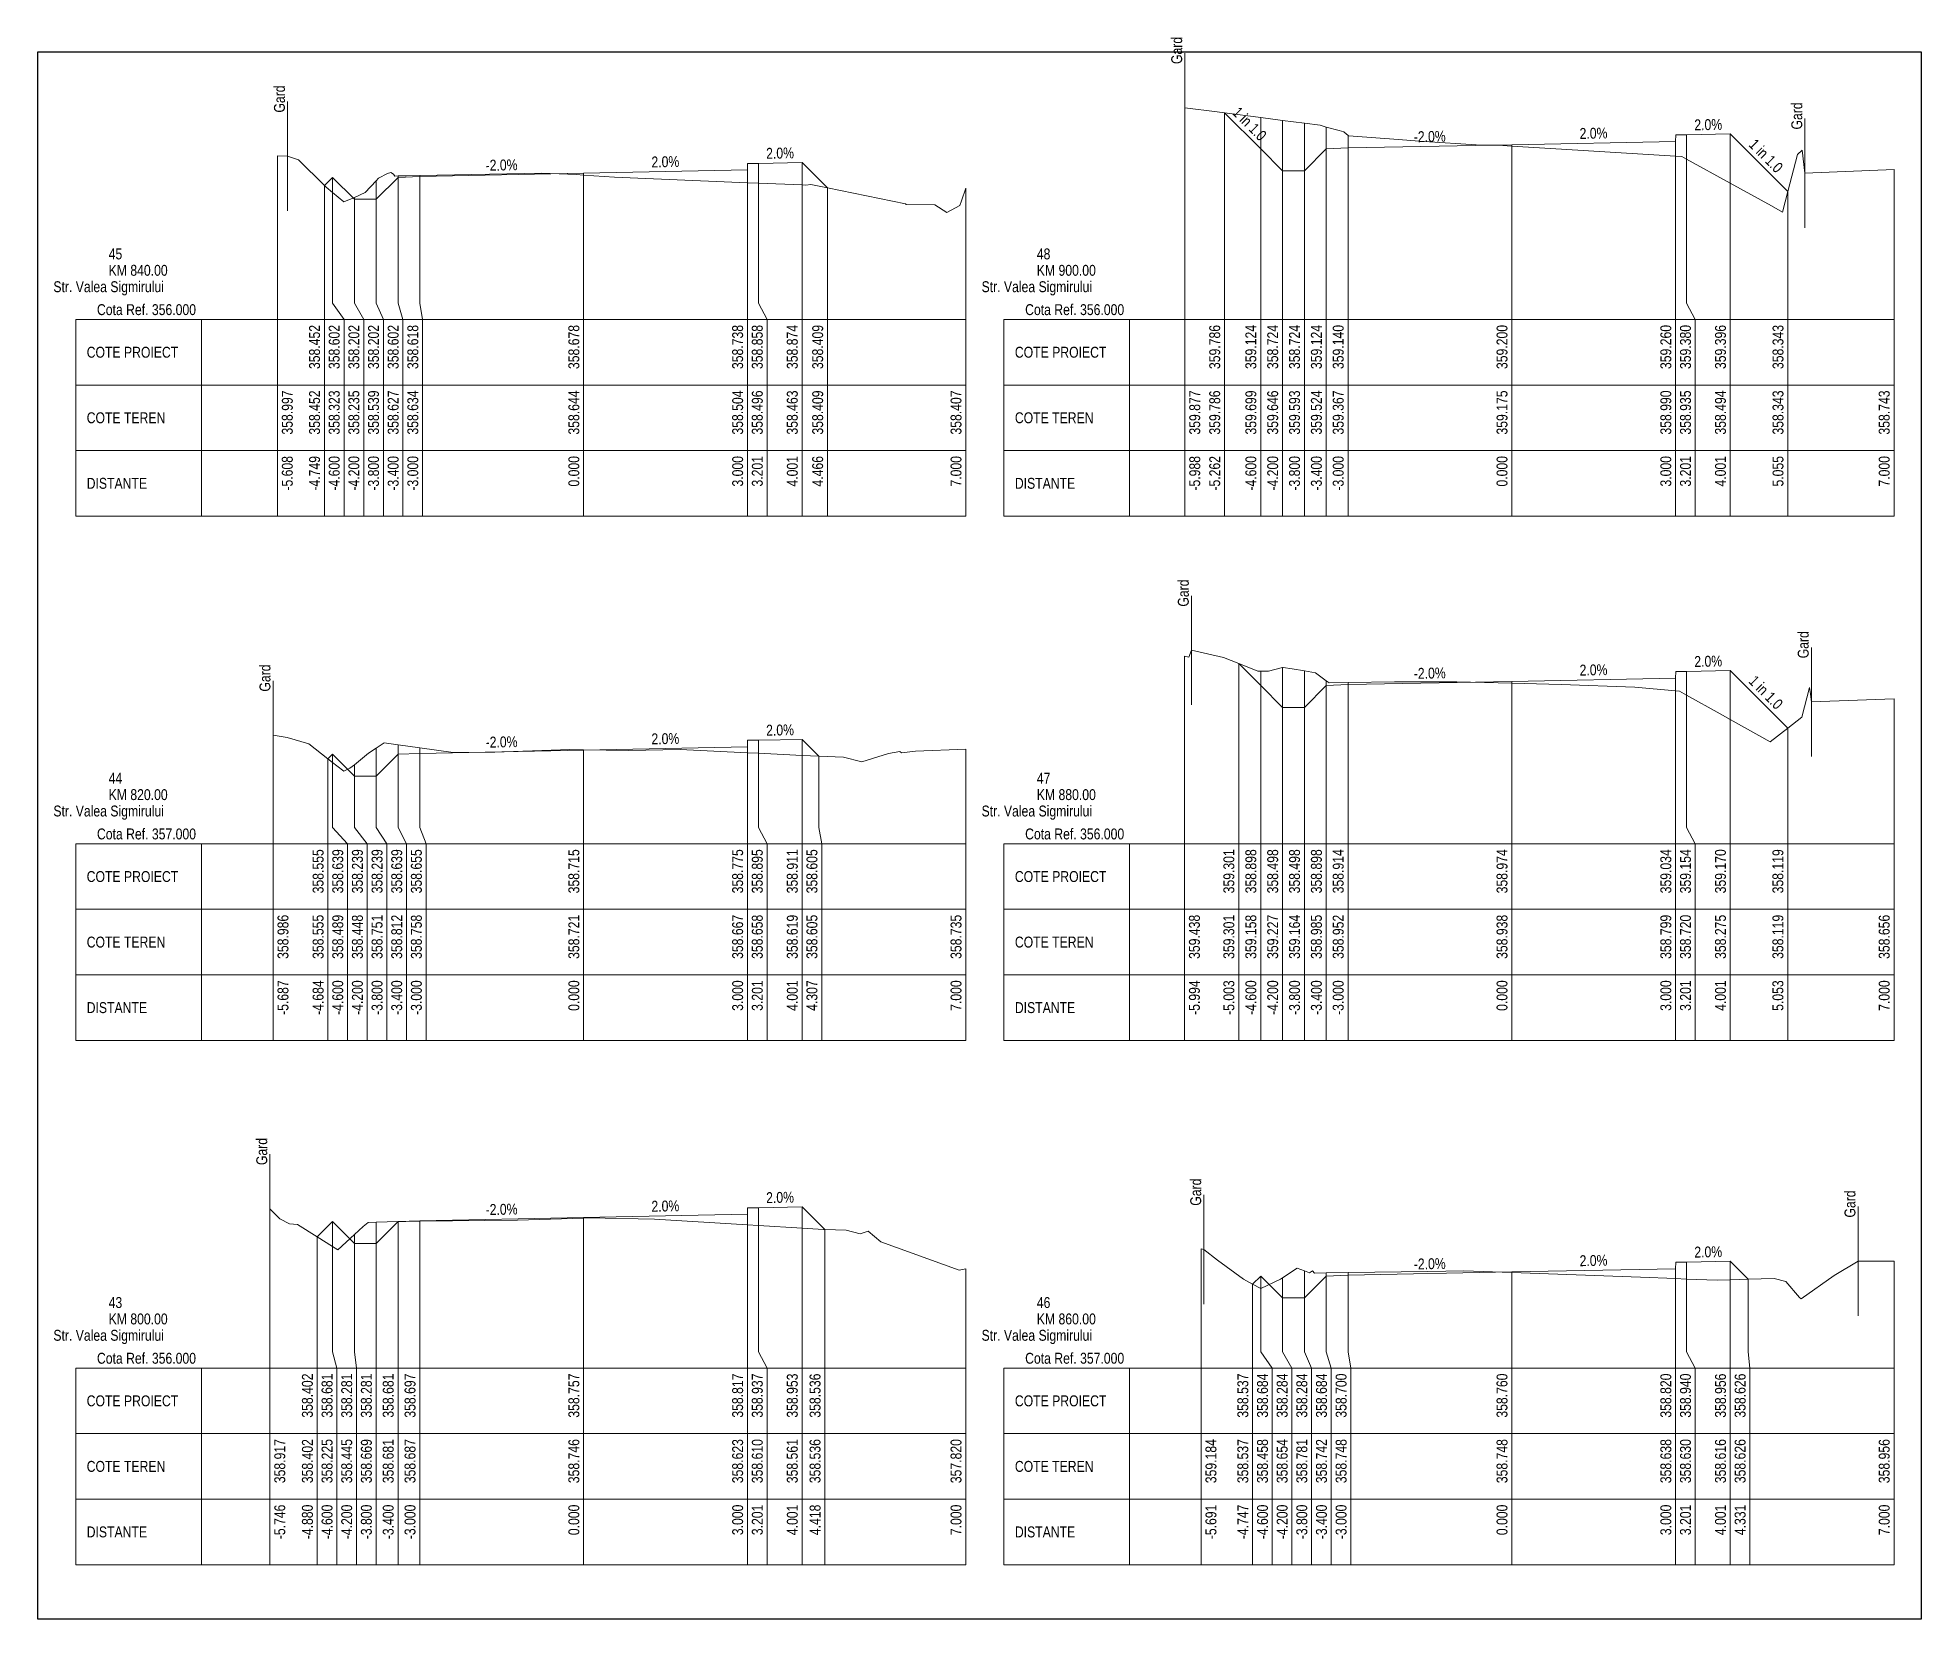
# Model space of a CAD drawing. Extents: x 1 to 634, y 0 to 594.
# Drawn here: x 400 to 434.5, y 0 to 28.96 of the extents above; entities that cross this region are included whole.
import ezdxf
from ezdxf.enums import TextEntityAlignment as Align

# ---------------------------------------------------------------- set-up
doc = ezdxf.new("R2010")
doc.units = 0
doc.header["$MEASUREMENT"] = 0
doc.layers.add('ARD-No Plot', color=1, linetype='Continuous', lineweight=0, plot=False)
for name, color, linetype, lineweight in [('Cartus', 7, 'Continuous', 0), ('DESIGN-TEXT', 7, 'Continuous', 0), ('EXISTING-TEXT', 7, 'Continuous', 0), ('LINES', 7, 'Continuous', 0), ('Text', 7, 'Continuous', 0), ('X-RL', 7, 'Continuous', 0), ('XPLOT-DESIGN', 5, 'Continuous', 0), ('XPLOT-EXISTING', 3, 'Continuous', 0), ('XPLOT-GRADE', 7, 'Continuous', 0), ('XPLOT-KM', 7, 'Continuous', 0), ('XPLOT-TITLE', 7, 'Continuous', 0)]:
    doc.layers.add(name, color=color, linetype=linetype, lineweight=lineweight)
doc.styles.add('$8$$0$Arial', font='arial.ttf', dxfattribs={"width": 0.8})

msp = doc.modelspace()

# ---------------------------------------------------------------- texts
at = {"layer": 'ARD-No Plot', "style": '$8$$0$Arial', "width": 0.8}
for p in [(401.3, 24.3), (418.3, 24.3), (401.3, 14.7), (418.3, 14.7), (401.3, 5.1), (418.3, 5.1)]:
    msp.add_text('Str. Valea Sigmirului', height=0.2, dxfattribs=at).set_placement(p, align=Align.CENTER)
at = {"layer": 'DESIGN-TEXT', "style": '$8$$0$Arial', "width": 0.8}
for s, p in [('358.452', (405.171, 23.7)), ('358.602', (405.531, 23.7)), ('358.202', (405.891, 23.7)), ('358.202', (406.251, 23.7)), ('358.602', (406.611, 23.7)), ('358.618', (406.971, 23.7)), ('358.678', (409.92, 23.7)), ('358.738', (412.92, 23.7)), ('358.858', (413.28, 23.7)), ('358.874', (413.921, 23.7)), ('358.409', (414.386, 23.7)), ('359.786', (421.658, 23.7)), ('359.124', (422.32, 23.7)), ('358.724', (422.72, 23.7)), ('358.724', (423.12, 23.7)), ('359.124', (423.52, 23.7)), ('359.140', (423.92, 23.7)), ('359.200', (426.92, 23.7)), ('359.260', (429.92, 23.7)), ('359.380', (430.28, 23.7)), ('359.396', (430.921, 23.7)), ('358.343', (431.975, 23.7)), ('358.555', (405.236, 14.1)), ('358.639', (405.596, 14.1)), ('358.239', (405.956, 14.1)), ('358.239', (406.316, 14.1)), ('358.639', (406.676, 14.1)), ('358.655', (407.036, 14.1)), ('358.715', (409.92, 14.1)), ('358.775', (412.92, 14.1)), ('358.895', (413.28, 14.1)), ('358.911', (413.921, 14.1)), ('358.605', (414.281, 14.1)), ('359.301', (421.917, 14.1)), ('358.898', (422.32, 14.1)), ('358.498', (422.72, 14.1)), ('358.498', (423.12, 14.1)), ('358.898', (423.52, 14.1)), ('358.914', (423.92, 14.1)), ('358.974', (426.92, 14.1)), ('359.034', (429.92, 14.1)), ('359.154', (430.28, 14.1)), ('359.170', (430.921, 14.1)), ('358.119', (431.973, 14.1)), ('358.402', (405.04, 4.5)), ('358.681', (405.4, 4.5)), ('358.281', (405.76, 4.5)), ('358.281', (406.12, 4.5)), ('358.681', (406.52, 4.5)), ('358.697', (406.92, 4.5)), ('358.757', (409.92, 4.5)), ('358.817', (412.92, 4.5)), ('358.937', (413.28, 4.5)), ('358.953', (413.921, 4.5)), ('358.536', (414.338, 4.5)), ('358.537', (422.173, 4.5)), ('358.684', (422.533, 4.5)), ('358.284', (422.893, 4.5)), ('358.284', (423.253, 4.5)), ('358.684', (423.613, 4.5)), ('358.700', (423.973, 4.5)), ('358.760', (426.92, 4.5)), ('358.820', (429.92, 4.5)), ('358.940', (430.28, 4.5)), ('358.956', (430.921, 4.5)), ('358.626', (431.281, 4.5))]:
    msp.add_text(s, height=0.2, rotation=90, dxfattribs=at).set_placement(p, align=Align.RIGHT)
at = {"layer": 'EXISTING-TEXT', "style": '$8$$0$Arial', "width": 0.8}
for s, p in [('358.997', (404.672, 22.5)), ('358.452', (405.171, 22.5)), ('358.323', (405.531, 22.5)), ('358.235', (405.891, 22.5)), ('358.539', (406.251, 22.5)), ('358.627', (406.611, 22.5)), ('358.634', (406.971, 22.5)), ('358.644', (409.92, 22.5)), ('358.644', (409.92, 22.5)), ('358.504', (412.92, 22.5)), ('358.496', (413.28, 22.5)), ('358.463', (413.921, 22.5)), ('358.409', (414.386, 22.5)), ('358.407', (416.92, 22.5)), ('358.407', (416.92, 22.5)), ('359.877', (421.292, 22.5)), ('359.786', (421.658, 22.5)), ('359.699', (422.32, 22.5)), ('359.646', (422.72, 22.5)), ('359.593', (423.12, 22.5)), ('359.524', (423.52, 22.5)), ('359.367', (423.92, 22.5)), ('359.175', (426.92, 22.5)), ('359.175', (426.92, 22.5)), ('358.990', (429.92, 22.5)), ('358.935', (430.28, 22.5)), ('358.494', (430.921, 22.5)), ('358.343', (431.975, 22.5)), ('358.743', (433.92, 22.5)), ('358.743', (433.92, 22.5)), ('358.986', (404.593, 12.9)), ('358.555', (405.236, 12.9)), ('358.489', (405.596, 12.9)), ('358.448', (405.956, 12.9)), ('358.751', (406.316, 12.9)), ('358.812', (406.676, 12.9)), ('358.758', (407.036, 12.9)), ('358.721', (409.92, 12.9)), ('358.721', (409.92, 12.9)), ('358.667', (412.92, 12.9)), ('358.658', (413.28, 12.9)), ('358.619', (413.921, 12.9)), ('358.605', (414.281, 12.9)), ('358.735', (416.92, 12.9)), ('358.735', (416.92, 12.9)), ('359.438', (421.286, 12.9)), ('359.301', (421.917, 12.9)), ('359.158', (422.32, 12.9)), ('359.227', (422.72, 12.9)), ('359.164', (423.12, 12.9)), ('358.985', (423.52, 12.9)), ('358.952', (423.92, 12.9)), ('358.938', (426.92, 12.9)), ('358.938', (426.92, 12.9)), ('358.799', (429.92, 12.9)), ('358.720', (430.28, 12.9)), ('358.275', (430.921, 12.9)), ('358.119', (431.973, 12.9)), ('358.656', (433.92, 12.9)), ('358.656', (433.92, 12.9)), ('358.917', (404.534, 3.3)), ('358.402', (405.04, 3.3)), ('358.225', (405.4, 3.3)), ('358.445', (405.76, 3.3)), ('358.669', (406.12, 3.3)), ('358.681', (406.52, 3.3)), ('358.687', (406.92, 3.3)), ('358.746', (409.92, 3.3)), ('358.746', (409.92, 3.3)), ('358.623', (412.92, 3.3)), ('358.610', (413.28, 3.3)), ('358.561', (413.921, 3.3)), ('358.536', (414.338, 3.3)), ('357.820', (416.92, 3.3)), ('357.820', (416.92, 3.3)), ('359.184', (421.589, 3.3)), ('358.537', (422.173, 3.3)), ('358.458', (422.533, 3.3)), ('358.654', (422.893, 3.3)), ('358.781', (423.253, 3.3)), ('358.742', (423.613, 3.3)), ('358.748', (423.973, 3.3)), ('358.748', (426.92, 3.3)), ('358.748', (426.92, 3.3)), ('358.638', (429.92, 3.3)), ('358.630', (430.28, 3.3)), ('358.616', (430.921, 3.3)), ('358.626', (431.281, 3.3)), ('358.956', (433.92, 3.3)), ('358.956', (433.92, 3.3))]:
    msp.add_text(s, height=0.2, rotation=90, dxfattribs=at).set_placement(p, align=Align.RIGHT)
at = {"layer": 'Text', "style": '$8$$0$Arial', "width": 0.8}
for p in [(420.962, 28.477), (404.528, 27.588), (432.319, 27.278), (421.083, 18.542), (432.437, 17.596), (404.263, 16.986), (404.204, 8.317), (421.31, 7.573), (433.293, 7.356)]:
    msp.add_text('Gard', height=0.2, rotation=90, dxfattribs=at).set_placement(p)
for s, p in [('-5.608', (404.672, 21.3)), ('-5.608', (404.672, 21.3)), ('-4.749', (405.171, 21.3)), ('-4.749', (405.171, 21.3)), ('-4.749', (405.171, 21.3)), ('-4.600', (405.531, 21.3)), ('-4.600', (405.531, 21.3)), ('-4.600', (405.531, 21.3)), ('-4.200', (405.891, 21.3)), ('-4.200', (405.891, 21.3)), ('-4.200', (405.891, 21.3)), ('-3.800', (406.251, 21.3)), ('-3.800', (406.251, 21.3)), ('-3.800', (406.251, 21.3)), ('-3.400', (406.611, 21.3)), ('-3.400', (406.611, 21.3)), ('-3.400', (406.611, 21.3)), ('-3.000', (406.971, 21.3)), ('-3.000', (406.971, 21.3)), ('-3.000', (406.971, 21.3)), ('0.000', (409.92, 21.3)), ('0.000', (409.92, 21.3)), ('0.000', (409.92, 21.3)), ('3.000', (412.92, 21.3)), ('3.000', (412.92, 21.3)), ('3.000', (412.92, 21.3)), ('3.201', (413.28, 21.3)), ('3.201', (413.28, 21.3)), ('3.201', (413.28, 21.3)), ('4.001', (413.921, 21.3)), ('4.001', (413.921, 21.3)), ('4.001', (413.921, 21.3)), ('4.466', (414.386, 21.3)), ('4.466', (414.386, 21.3)), ('4.466', (414.386, 21.3)), ('7.000', (416.92, 21.3)), ('7.000', (416.92, 21.3)), ('-5.988', (421.292, 21.3)), ('-5.988', (421.292, 21.3)), ('-5.262', (421.658, 21.3)), ('-5.262', (421.658, 21.3)), ('-5.262', (421.658, 21.3)), ('-4.600', (422.32, 21.3)), ('-4.600', (422.32, 21.3)), ('-4.600', (422.32, 21.3)), ('-4.200', (422.72, 21.3)), ('-4.200', (422.72, 21.3)), ('-4.200', (422.72, 21.3)), ('-3.800', (423.12, 21.3)), ('-3.800', (423.12, 21.3)), ('-3.800', (423.12, 21.3)), ('-3.400', (423.52, 21.3)), ('-3.400', (423.52, 21.3)), ('-3.400', (423.52, 21.3)), ('-3.000', (423.92, 21.3)), ('-3.000', (423.92, 21.3)), ('-3.000', (423.92, 21.3)), ('0.000', (426.92, 21.3)), ('0.000', (426.92, 21.3)), ('0.000', (426.92, 21.3)), ('3.000', (429.92, 21.3)), ('3.000', (429.92, 21.3)), ('3.000', (429.92, 21.3)), ('3.201', (430.28, 21.3)), ('3.201', (430.28, 21.3)), ('3.201', (430.28, 21.3)), ('4.001', (430.921, 21.3)), ('4.001', (430.921, 21.3)), ('4.001', (430.921, 21.3)), ('5.055', (431.975, 21.3)), ('5.055', (431.975, 21.3)), ('5.055', (431.975, 21.3)), ('7.000', (433.92, 21.3)), ('7.000', (433.92, 21.3)), ('-5.687', (404.593, 11.7)), ('-5.687', (404.593, 11.7)), ('-4.684', (405.236, 11.7)), ('-4.684', (405.236, 11.7)), ('-4.684', (405.236, 11.7)), ('-4.600', (405.596, 11.7)), ('-4.600', (405.596, 11.7)), ('-4.600', (405.596, 11.7)), ('-4.200', (405.956, 11.7)), ('-4.200', (405.956, 11.7)), ('-4.200', (405.956, 11.7)), ('-3.800', (406.316, 11.7)), ('-3.800', (406.316, 11.7)), ('-3.800', (406.316, 11.7)), ('-3.400', (406.676, 11.7)), ('-3.400', (406.676, 11.7)), ('-3.400', (406.676, 11.7)), ('-3.000', (407.036, 11.7)), ('-3.000', (407.036, 11.7)), ('-3.000', (407.036, 11.7)), ('0.000', (409.92, 11.7)), ('0.000', (409.92, 11.7)), ('0.000', (409.92, 11.7)), ('3.000', (412.92, 11.7)), ('3.000', (412.92, 11.7)), ('3.000', (412.92, 11.7)), ('3.201', (413.28, 11.7)), ('3.201', (413.28, 11.7)), ('3.201', (413.28, 11.7)), ('4.001', (413.921, 11.7)), ('4.001', (413.921, 11.7)), ('4.001', (413.921, 11.7)), ('4.307', (414.281, 11.7)), ('4.307', (414.281, 11.7)), ('4.307', (414.281, 11.7)), ('7.000', (416.92, 11.7)), ('7.000', (416.92, 11.7)), ('-5.994', (421.286, 11.7)), ('-5.994', (421.286, 11.7)), ('-5.003', (421.917, 11.7)), ('-5.003', (421.917, 11.7)), ('-5.003', (421.917, 11.7)), ('-4.600', (422.32, 11.7)), ('-4.600', (422.32, 11.7)), ('-4.600', (422.32, 11.7)), ('-4.200', (422.72, 11.7)), ('-4.200', (422.72, 11.7)), ('-4.200', (422.72, 11.7)), ('-3.800', (423.12, 11.7)), ('-3.800', (423.12, 11.7)), ('-3.800', (423.12, 11.7)), ('-3.400', (423.52, 11.7)), ('-3.400', (423.52, 11.7)), ('-3.400', (423.52, 11.7)), ('-3.000', (423.92, 11.7)), ('-3.000', (423.92, 11.7)), ('-3.000', (423.92, 11.7)), ('0.000', (426.92, 11.7)), ('0.000', (426.92, 11.7)), ('0.000', (426.92, 11.7)), ('3.000', (429.92, 11.7)), ('3.000', (429.92, 11.7)), ('3.000', (429.92, 11.7)), ('3.201', (430.28, 11.7)), ('3.201', (430.28, 11.7)), ('3.201', (430.28, 11.7)), ('4.001', (430.921, 11.7)), ('4.001', (430.921, 11.7)), ('4.001', (430.921, 11.7)), ('5.053', (431.973, 11.7)), ('5.053', (431.973, 11.7)), ('5.053', (431.973, 11.7)), ('7.000', (433.92, 11.7)), ('7.000', (433.92, 11.7)), ('-5.746', (404.534, 2.1)), ('-5.746', (404.534, 2.1)), ('-4.880', (405.04, 2.1)), ('-4.880', (405.04, 2.1)), ('-4.880', (405.04, 2.1)), ('-4.600', (405.4, 2.1)), ('-4.600', (405.4, 2.1)), ('-4.600', (405.4, 2.1)), ('-4.200', (405.76, 2.1)), ('-4.200', (405.76, 2.1)), ('-4.200', (405.76, 2.1)), ('-3.800', (406.12, 2.1)), ('-3.800', (406.12, 2.1)), ('-3.800', (406.12, 2.1)), ('-3.400', (406.52, 2.1)), ('-3.400', (406.52, 2.1)), ('-3.400', (406.52, 2.1)), ('-3.000', (406.92, 2.1)), ('-3.000', (406.92, 2.1)), ('-3.000', (406.92, 2.1)), ('0.000', (409.92, 2.1)), ('0.000', (409.92, 2.1)), ('0.000', (409.92, 2.1)), ('3.000', (412.92, 2.1)), ('3.000', (412.92, 2.1)), ('3.000', (412.92, 2.1)), ('3.201', (413.28, 2.1)), ('3.201', (413.28, 2.1)), ('3.201', (413.28, 2.1)), ('4.001', (413.921, 2.1)), ('4.001', (413.921, 2.1)), ('4.001', (413.921, 2.1)), ('4.418', (414.338, 2.1)), ('4.418', (414.338, 2.1)), ('4.418', (414.338, 2.1)), ('7.000', (416.92, 2.1)), ('7.000', (416.92, 2.1)), ('-5.691', (421.589, 2.1)), ('-5.691', (421.589, 2.1)), ('-4.747', (422.173, 2.1)), ('-4.747', (422.173, 2.1)), ('-4.747', (422.173, 2.1)), ('-4.600', (422.533, 2.1)), ('-4.600', (422.533, 2.1)), ('-4.600', (422.533, 2.1)), ('-4.200', (422.893, 2.1)), ('-4.200', (422.893, 2.1)), ('-4.200', (422.893, 2.1)), ('-3.800', (423.253, 2.1)), ('-3.800', (423.253, 2.1)), ('-3.800', (423.253, 2.1)), ('-3.400', (423.613, 2.1)), ('-3.400', (423.613, 2.1)), ('-3.400', (423.613, 2.1)), ('-3.000', (423.973, 2.1)), ('-3.000', (423.973, 2.1)), ('-3.000', (423.973, 2.1)), ('0.000', (426.92, 2.1)), ('0.000', (426.92, 2.1)), ('0.000', (426.92, 2.1)), ('3.000', (429.92, 2.1)), ('3.000', (429.92, 2.1)), ('3.000', (429.92, 2.1)), ('3.201', (430.28, 2.1)), ('3.201', (430.28, 2.1)), ('3.201', (430.28, 2.1)), ('4.001', (430.921, 2.1)), ('4.001', (430.921, 2.1)), ('4.001', (430.921, 2.1)), ('4.331', (431.281, 2.1)), ('4.331', (431.281, 2.1)), ('4.331', (431.281, 2.1)), ('7.000', (433.92, 2.1)), ('7.000', (433.92, 2.1))]:
    msp.add_text(s, height=0.2, rotation=90, dxfattribs=at).set_placement(p, align=Align.RIGHT)
at = {"layer": 'X-RL', "style": '$8$$0$Arial', "width": 0.8}
for s, p in [('Cota Ref. 356.000', (402.9, 23.88)), ('Cota Ref. 356.000', (419.9, 23.88)), ('Cota Ref. 357.000', (402.9, 14.28)), ('Cota Ref. 356.000', (419.9, 14.28)), ('Cota Ref. 356.000', (402.9, 4.68)), ('Cota Ref. 357.000', (419.9, 4.68))]:
    msp.add_text(s, height=0.2, dxfattribs=at).set_placement(p, align=Align.RIGHT)
at = {"layer": 'XPLOT-GRADE', "style": '$8$$0$Arial', "width": 0.8}
for s, rotation, p in [('1 in 1.0', 315, (422.126, 27.312)), ('-2.0%', 1.1458, (425.498, 27.05)), ('2.0%', 1.1458, (428.498, 27.11)), ('2.0%', 1.1458, (430.599, 27.268)), ('2.0%', 1.1458, (413.599, 26.746)), ('1 in 1.0', 315, (431.584, 26.726)), ('-2.0%', 1.1458, (408.498, 26.528)), ('2.0%', 1.1458, (411.498, 26.588)), ('2.0%', 1.1458, (430.599, 17.442)), ('-2.0%', 1.1458, (425.498, 17.224)), ('2.0%', 1.1458, (428.498, 17.284)), ('1 in 1.0', 315, (431.583, 16.901)), ('2.0%', 1.1458, (411.498, 16.025)), ('2.0%', 1.1458, (413.599, 16.183)), ('-2.0%', 1.1458, (408.498, 15.965)), ('-2.0%', 1.1458, (408.498, 7.407)), ('2.0%', 1.1458, (411.498, 7.467)), ('2.0%', 1.1458, (413.599, 7.625)), ('-2.0%', 1.1458, (425.498, 6.41)), ('2.0%', 1.1458, (428.498, 6.47)), ('2.0%', 1.1458, (430.599, 6.628))]:
    msp.add_text(s, height=0.2, rotation=rotation, dxfattribs=at).set_placement(p, align=Align.CENTER)
at = {"layer": 'XPLOT-KM', "style": '$8$$0$Arial', "width": 0.8}
for s, p in [('45', (401.3, 24.9)), ('48', (418.3, 24.9)), ('KM 840.00', (401.3, 24.6)), ('KM 900.00', (418.3, 24.6)), ('44', (401.3, 15.3)), ('KM 820.00', (401.3, 15)), ('47', (418.3, 15.3)), ('KM 880.00', (418.3, 15)), ('43', (401.3, 5.7)), ('46', (418.3, 5.7)), ('KM 800.00', (401.3, 5.4)), ('KM 860.00', (418.3, 5.4))]:
    msp.add_text(s, height=0.2, dxfattribs=at).set_placement(p)
at = {"layer": 'XPLOT-TITLE', "style": '$8$$0$Arial', "width": 0.8}
for s, p in [('COTE PROIECT', (400.898, 23.1)), ('COTE PROIECT', (417.898, 23.1)), ('COTE TEREN', (400.898, 21.9)), ('COTE TEREN', (417.898, 21.9)), ('DISTANTE', (400.898, 20.7)), ('DISTANTE', (417.898, 20.7)), ('COTE PROIECT', (400.898, 13.5)), ('COTE PROIECT', (417.898, 13.5)), ('COTE TEREN', (400.898, 12.3)), ('COTE TEREN', (417.898, 12.3)), ('DISTANTE', (400.898, 11.1)), ('DISTANTE', (417.898, 11.1)), ('COTE PROIECT', (400.898, 3.9)), ('COTE PROIECT', (417.898, 3.9)), ('COTE TEREN', (400.898, 2.7)), ('COTE TEREN', (417.898, 2.7)), ('DISTANTE', (400.898, 1.5)), ('DISTANTE', (417.898, 1.5))]:
    msp.add_text(s, height=0.2, dxfattribs=at).set_placement(p)

# ---------------------------------------------------------------- blocks, each defined once
blk = doc.blocks.new('$7$$0$A3_TRANSV_ALIN_TIRENA')
at = {"layer": ''}
blk.add_lwpolyline([(0, 0), (0, 287), (345, 287), (345, 0)], close=True, dxfattribs=at)

# ---------------------------------------------------------------- linework, layer by layer
at = {"layer": 'LINES'}
for p, q in [((421.012, 28.677), (421.012, 26.677)), ((404.578, 27.788), (404.578, 25.788)), ((421.012, 24.1), (421.012, 27.677)), ((421.012, 24.1), (421.012, 27.677)), ((421.738, 24.1), (421.738, 27.586)), ((421.738, 24.1), (421.738, 27.586)), ((421.738, 24.1), (421.738, 27.586)), ((422.4, 24.1), (422.4, 27.499)), ((422.4, 24.1), (422.4, 27.499)), ((422.4, 24.1), (422.4, 27.499)), ((422.8, 24.1), (422.8, 27.446)), ((422.8, 24.1), (422.8, 27.446)), ((422.8, 24.1), (422.8, 27.446)), ((423.2, 24.1), (423.2, 27.393)), ((423.2, 24.1), (423.2, 27.393)), ((423.2, 24.1), (423.2, 27.393)), ((423.6, 24.1), (423.6, 27.324)), ((423.6, 24.1), (423.6, 27.324)), ((423.6, 24.1), (423.6, 27.324)), ((432.369, 27.478), (432.369, 25.478)), ((424, 24.1), (424, 27.167)), ((424, 24.1), (424, 27.167)), ((424, 24.1), (424, 27.167)), ((427, 24.1), (427, 27)), ((427, 24.1), (427, 27)), ((427, 24.1), (427, 27)), ((430, 24.1), (430, 27.06)), ((430, 24.1), (430, 27.06)), ((430, 24.1), (430, 27.06)), ((430.201, 24.1), (430.201, 27.18)), ((430.201, 24.1), (430.201, 27.18)), ((430.201, 24.1), (430.201, 27.18)), ((431.001, 24.1), (431.001, 27.196)), ((431.001, 24.1), (431.001, 27.196)), ((431.001, 24.1), (431.001, 27.196)), ((404.392, 24.1), (404.392, 26.797)), ((404.392, 24.1), (404.392, 26.797)), ((413.201, 24.1), (413.201, 26.658)), ((413.201, 24.1), (413.201, 26.658)), ((413.201, 24.1), (413.201, 26.658)), ((414.001, 24.1), (414.001, 26.674)), ((414.001, 24.1), (414.001, 26.674)), ((414.001, 24.1), (414.001, 26.674)), ((405.251, 24.1), (405.251, 26.252)), ((405.251, 24.1), (405.251, 26.252)), ((405.251, 24.1), (405.251, 26.252)), ((405.4, 24.1), (405.4, 26.402)), ((405.4, 24.1), (405.4, 26.402)), ((405.4, 24.1), (405.4, 26.402)), ((406.2, 24.1), (406.2, 26.339)), ((406.2, 24.1), (406.2, 26.339)), ((406.2, 24.1), (406.2, 26.339)), ((406.6, 24.1), (406.6, 26.427)), ((406.6, 24.1), (406.6, 26.427)), ((406.6, 24.1), (406.6, 26.427)), ((407, 24.1), (407, 26.434)), ((407, 24.1), (407, 26.434)), ((407, 24.1), (407, 26.434)), ((410, 24.1), (410, 26.478)), ((410, 24.1), (410, 26.478)), ((410, 24.1), (410, 26.478)), ((413, 24.1), (413, 26.538)), ((413, 24.1), (413, 26.538)), ((413, 24.1), (413, 26.538)), ((434, 24.1), (434, 26.543)), ((434, 24.1), (434, 26.543)), ((405.8, 24.1), (405.8, 26.035)), ((405.8, 24.1), (405.8, 26.035)), ((405.8, 24.1), (405.8, 26.035)), ((414.466, 24.1), (414.466, 26.209)), ((414.466, 24.1), (414.466, 26.209)), ((414.466, 24.1), (414.466, 26.209)), ((417, 24.1), (417, 26.207)), ((417, 24.1), (417, 26.207)), ((432.055, 24.1), (432.055, 26.143)), ((432.055, 24.1), (432.055, 26.143)), ((432.055, 24.1), (432.055, 26.143)), ((404.392, 23.8), (404.392, 24.1)), ((404.392, 23.8), (404.392, 24.1)), ((405.251, 23.8), (405.251, 24.1)), ((405.251, 23.8), (405.251, 24.1)), ((405.251, 23.8), (405.251, 24.1)), ((405.611, 23.8), (405.4, 24.1)), ((405.611, 23.8), (405.4, 24.1)), ((405.611, 23.8), (405.4, 24.1)), ((405.971, 23.8), (405.8, 24.1)), ((405.971, 23.8), (405.8, 24.1)), ((405.971, 23.8), (405.8, 24.1)), ((406.331, 23.8), (406.2, 24.1)), ((406.331, 23.8), (406.2, 24.1)), ((406.331, 23.8), (406.2, 24.1)), ((406.691, 23.8), (406.6, 24.1)), ((406.691, 23.8), (406.6, 24.1)), ((406.691, 23.8), (406.6, 24.1)), ((407.051, 23.8), (407, 24.1)), ((407.051, 23.8), (407, 24.1)), ((407.051, 23.8), (407, 24.1)), ((410, 23.8), (410, 24.1)), ((410, 23.8), (410, 24.1)), ((410, 23.8), (410, 24.1)), ((413, 23.8), (413, 24.1)), ((413, 23.8), (413, 24.1)), ((413, 23.8), (413, 24.1)), ((413.36, 23.8), (413.201, 24.1)), ((413.36, 23.8), (413.201, 24.1)), ((413.36, 23.8), (413.201, 24.1)), ((414.001, 23.8), (414.001, 24.1)), ((414.001, 23.8), (414.001, 24.1)), ((414.001, 23.8), (414.001, 24.1)), ((414.466, 23.8), (414.466, 24.1)), ((414.466, 23.8), (414.466, 24.1)), ((414.466, 23.8), (414.466, 24.1)), ((417, 23.8), (417, 24.1)), ((417, 23.8), (417, 24.1)), ((421.012, 23.8), (421.012, 24.1)), ((421.012, 23.8), (421.012, 24.1)), ((421.738, 23.8), (421.738, 24.1)), ((421.738, 23.8), (421.738, 24.1)), ((421.738, 23.8), (421.738, 24.1)), ((422.4, 23.8), (422.4, 24.1)), ((422.4, 23.8), (422.4, 24.1)), ((422.4, 23.8), (422.4, 24.1)), ((422.8, 23.8), (422.8, 24.1)), ((422.8, 23.8), (422.8, 24.1)), ((422.8, 23.8), (422.8, 24.1)), ((423.2, 23.8), (423.2, 24.1)), ((423.2, 23.8), (423.2, 24.1)), ((423.2, 23.8), (423.2, 24.1)), ((423.6, 23.8), (423.6, 24.1)), ((423.6, 23.8), (423.6, 24.1)), ((423.6, 23.8), (423.6, 24.1)), ((424, 23.8), (424, 24.1)), ((424, 23.8), (424, 24.1)), ((424, 23.8), (424, 24.1)), ((427, 23.8), (427, 24.1)), ((427, 23.8), (427, 24.1)), ((427, 23.8), (427, 24.1)), ((430, 23.8), (430, 24.1)), ((430, 23.8), (430, 24.1)), ((430, 23.8), (430, 24.1)), ((430.36, 23.8), (430.201, 24.1)), ((430.36, 23.8), (430.201, 24.1)), ((430.36, 23.8), (430.201, 24.1)), ((431.001, 23.8), (431.001, 24.1)), ((431.001, 23.8), (431.001, 24.1)), ((431.001, 23.8), (431.001, 24.1)), ((432.055, 23.8), (432.055, 24.1)), ((432.055, 23.8), (432.055, 24.1)), ((432.055, 23.8), (432.055, 24.1)), ((434, 23.8), (434, 24.1)), ((434, 23.8), (434, 24.1)), ((400.698, 22.6), (400.698, 23.8)), ((400.698, 23.8), (403, 23.8)), ((403, 20.2), (403, 23.8)), ((403, 23.8), (417, 23.8)), ((404.392, 20.2), (404.392, 23.8)), ((404.392, 20.2), (404.392, 23.8)), ((405.251, 20.2), (405.251, 23.8)), ((405.251, 20.2), (405.251, 23.8)), ((405.251, 20.2), (405.251, 23.8)), ((405.611, 20.2), (405.611, 23.8)), ((405.611, 20.2), (405.611, 23.8)), ((405.611, 20.2), (405.611, 23.8)), ((405.971, 20.2), (405.971, 23.8)), ((405.971, 20.2), (405.971, 23.8)), ((405.971, 20.2), (405.971, 23.8)), ((406.331, 20.2), (406.331, 23.8)), ((406.331, 20.2), (406.331, 23.8)), ((406.331, 20.2), (406.331, 23.8)), ((406.691, 20.2), (406.691, 23.8)), ((406.691, 20.2), (406.691, 23.8)), ((406.691, 20.2), (406.691, 23.8)), ((407.051, 20.2), (407.051, 23.8)), ((407.051, 20.2), (407.051, 23.8)), ((407.051, 20.2), (407.051, 23.8)), ((410, 20.2), (410, 23.8)), ((410, 20.2), (410, 23.8)), ((410, 20.2), (410, 23.8)), ((413, 20.2), (413, 23.8)), ((413, 20.2), (413, 23.8)), ((413, 20.2), (413, 23.8)), ((413.36, 20.2), (413.36, 23.8)), ((413.36, 20.2), (413.36, 23.8)), ((413.36, 20.2), (413.36, 23.8)), ((414.001, 20.2), (414.001, 23.8)), ((414.001, 20.2), (414.001, 23.8)), ((414.001, 20.2), (414.001, 23.8)), ((414.466, 20.2), (414.466, 23.8)), ((414.466, 20.2), (414.466, 23.8)), ((414.466, 20.2), (414.466, 23.8)), ((417, 20.2), (417, 23.8)), ((417, 20.2), (417, 23.8)), ((417, 20.2), (417, 23.8)), ((417.698, 22.6), (417.698, 23.8)), ((417.698, 23.8), (420, 23.8)), ((420, 20.2), (420, 23.8)), ((420, 23.8), (434, 23.8)), ((421.012, 20.2), (421.012, 23.8)), ((421.012, 20.2), (421.012, 23.8)), ((421.738, 20.2), (421.738, 23.8)), ((421.738, 20.2), (421.738, 23.8)), ((421.738, 20.2), (421.738, 23.8)), ((422.4, 20.2), (422.4, 23.8)), ((422.4, 20.2), (422.4, 23.8)), ((422.4, 20.2), (422.4, 23.8)), ((422.8, 20.2), (422.8, 23.8)), ((422.8, 20.2), (422.8, 23.8)), ((422.8, 20.2), (422.8, 23.8)), ((423.2, 20.2), (423.2, 23.8)), ((423.2, 20.2), (423.2, 23.8)), ((423.2, 20.2), (423.2, 23.8)), ((423.6, 20.2), (423.6, 23.8)), ((423.6, 20.2), (423.6, 23.8)), ((423.6, 20.2), (423.6, 23.8)), ((424, 20.2), (424, 23.8)), ((424, 20.2), (424, 23.8)), ((424, 20.2), (424, 23.8)), ((427, 20.2), (427, 23.8)), ((427, 20.2), (427, 23.8)), ((427, 20.2), (427, 23.8)), ((430, 20.2), (430, 23.8)), ((430, 20.2), (430, 23.8)), ((430, 20.2), (430, 23.8)), ((430.36, 20.2), (430.36, 23.8)), ((430.36, 20.2), (430.36, 23.8)), ((430.36, 20.2), (430.36, 23.8)), ((431.001, 20.2), (431.001, 23.8)), ((431.001, 20.2), (431.001, 23.8)), ((431.001, 20.2), (431.001, 23.8)), ((432.055, 20.2), (432.055, 23.8)), ((432.055, 20.2), (432.055, 23.8)), ((432.055, 20.2), (432.055, 23.8)), ((434, 20.2), (434, 23.8)), ((434, 20.2), (434, 23.8)), ((434, 20.2), (434, 23.8)), ((400.698, 21.4), (400.698, 22.6)), ((400.698, 22.6), (403, 22.6)), ((403, 22.6), (400.698, 22.6)), ((403, 22.6), (417, 22.6)), ((417.698, 21.4), (417.698, 22.6)), ((417.698, 22.6), (420, 22.6)), ((420, 22.6), (417.698, 22.6)), ((420, 22.6), (434, 22.6)), ((400.698, 20.2), (400.698, 21.4)), ((400.698, 21.4), (403, 21.4)), ((403, 21.4), (400.698, 21.4)), ((403, 21.4), (417, 21.4)), ((417.698, 20.2), (417.698, 21.4)), ((417.698, 21.4), (420, 21.4)), ((420, 21.4), (417.698, 21.4)), ((420, 21.4), (434, 21.4)), ((403, 20.2), (400.698, 20.2)), ((403, 20.2), (417, 20.2)), ((420, 20.2), (417.698, 20.2)), ((420, 20.2), (434, 20.2)), ((421.133, 18.742), (421.133, 16.742)), ((421.006, 14.5), (421.006, 17.638)), ((421.006, 14.5), (421.006, 17.638)), ((432.487, 17.796), (432.487, 15.796)), ((421.997, 14.5), (421.997, 17.501)), ((421.997, 14.5), (421.997, 17.501)), ((421.997, 14.5), (421.997, 17.501)), ((422.4, 14.5), (422.4, 17.358)), ((422.4, 14.5), (422.4, 17.358)), ((422.4, 14.5), (422.4, 17.358)), ((422.8, 14.5), (422.8, 17.427)), ((422.8, 14.5), (422.8, 17.427)), ((422.8, 14.5), (422.8, 17.427)), ((423.2, 14.5), (423.2, 17.364)), ((423.2, 14.5), (423.2, 17.364)), ((423.2, 14.5), (423.2, 17.364)), ((430.201, 14.5), (430.201, 17.354)), ((430.201, 14.5), (430.201, 17.354)), ((430.201, 14.5), (430.201, 17.354)), ((431.001, 14.5), (431.001, 17.37)), ((431.001, 14.5), (431.001, 17.37)), ((431.001, 14.5), (431.001, 17.37)), ((404.313, 17.186), (404.313, 15.186)), ((423.6, 14.5), (423.6, 17.185)), ((423.6, 14.5), (423.6, 17.185)), ((423.6, 14.5), (423.6, 17.185)), ((424, 14.5), (424, 17.152)), ((424, 14.5), (424, 17.152)), ((424, 14.5), (424, 17.152)), ((427, 14.5), (427, 17.174)), ((427, 14.5), (427, 17.174)), ((427, 14.5), (427, 17.174)), ((430, 14.5), (430, 17.234)), ((430, 14.5), (430, 17.234)), ((430, 14.5), (430, 17.234)), ((434, 14.5), (434, 16.856)), ((434, 14.5), (434, 16.856)), ((432.053, 14.5), (432.053, 16.319)), ((432.053, 14.5), (432.053, 16.319)), ((432.053, 14.5), (432.053, 16.319)), ((404.313, 14.5), (404.313, 16.186)), ((404.313, 14.5), (404.313, 16.186)), ((406.2, 14.5), (406.2, 15.951)), ((406.2, 14.5), (406.2, 15.951)), ((406.2, 14.5), (406.2, 15.951)), ((406.6, 14.5), (406.6, 16.012)), ((406.6, 14.5), (406.6, 16.012)), ((406.6, 14.5), (406.6, 16.012)), ((407, 14.5), (407, 15.958)), ((407, 14.5), (407, 15.958)), ((407, 14.5), (407, 15.958)), ((410, 14.5), (410, 15.921)), ((410, 14.5), (410, 15.921)), ((410, 14.5), (410, 15.921)), ((413, 14.5), (413, 15.975)), ((413, 14.5), (413, 15.975)), ((413, 14.5), (413, 15.975)), ((413.201, 14.5), (413.201, 16.095)), ((413.201, 14.5), (413.201, 16.095)), ((413.201, 14.5), (413.201, 16.095)), ((414.001, 14.5), (414.001, 16.111)), ((414.001, 14.5), (414.001, 16.111)), ((414.001, 14.5), (414.001, 16.111)), ((417, 14.5), (417, 15.935)), ((417, 14.5), (417, 15.935)), ((405.316, 14.5), (405.316, 15.755)), ((405.316, 14.5), (405.316, 15.755)), ((405.316, 14.5), (405.316, 15.755)), ((405.4, 14.5), (405.4, 15.839)), ((405.4, 14.5), (405.4, 15.839)), ((405.4, 14.5), (405.4, 15.839)), ((405.8, 14.5), (405.8, 15.648)), ((405.8, 14.5), (405.8, 15.648)), ((405.8, 14.5), (405.8, 15.648)), ((414.307, 14.5), (414.307, 15.805)), ((414.307, 14.5), (414.307, 15.805)), ((414.307, 14.5), (414.307, 15.805)), ((404.313, 14.2), (404.313, 14.5)), ((404.313, 14.2), (404.313, 14.5)), ((405.316, 14.2), (405.316, 14.5)), ((405.316, 14.2), (405.316, 14.5)), ((405.316, 14.2), (405.316, 14.5)), ((405.676, 14.2), (405.4, 14.5)), ((405.676, 14.2), (405.4, 14.5)), ((405.676, 14.2), (405.4, 14.5)), ((406.036, 14.2), (405.8, 14.5)), ((406.036, 14.2), (405.8, 14.5)), ((406.036, 14.2), (405.8, 14.5)), ((406.396, 14.2), (406.2, 14.5)), ((406.396, 14.2), (406.2, 14.5)), ((406.396, 14.2), (406.2, 14.5)), ((406.756, 14.2), (406.6, 14.5)), ((406.756, 14.2), (406.6, 14.5)), ((406.756, 14.2), (406.6, 14.5)), ((407.116, 14.2), (407, 14.5)), ((407.116, 14.2), (407, 14.5)), ((407.116, 14.2), (407, 14.5)), ((410, 14.2), (410, 14.5)), ((410, 14.2), (410, 14.5)), ((410, 14.2), (410, 14.5)), ((413, 14.2), (413, 14.5)), ((413, 14.2), (413, 14.5)), ((413, 14.2), (413, 14.5)), ((413.36, 14.2), (413.201, 14.5)), ((413.36, 14.2), (413.201, 14.5)), ((413.36, 14.2), (413.201, 14.5)), ((414.001, 14.2), (414.001, 14.5)), ((414.001, 14.2), (414.001, 14.5)), ((414.001, 14.2), (414.001, 14.5)), ((414.361, 14.2), (414.307, 14.5)), ((414.361, 14.2), (414.307, 14.5)), ((414.361, 14.2), (414.307, 14.5)), ((417, 14.2), (417, 14.5)), ((417, 14.2), (417, 14.5)), ((421.006, 14.2), (421.006, 14.5)), ((421.006, 14.2), (421.006, 14.5)), ((421.997, 14.2), (421.997, 14.5)), ((421.997, 14.2), (421.997, 14.5)), ((421.997, 14.2), (421.997, 14.5)), ((422.4, 14.2), (422.4, 14.5)), ((422.4, 14.2), (422.4, 14.5)), ((422.4, 14.2), (422.4, 14.5)), ((422.8, 14.2), (422.8, 14.5)), ((422.8, 14.2), (422.8, 14.5)), ((422.8, 14.2), (422.8, 14.5)), ((423.2, 14.2), (423.2, 14.5)), ((423.2, 14.2), (423.2, 14.5)), ((423.2, 14.2), (423.2, 14.5)), ((423.6, 14.2), (423.6, 14.5)), ((423.6, 14.2), (423.6, 14.5)), ((423.6, 14.2), (423.6, 14.5)), ((424, 14.2), (424, 14.5)), ((424, 14.2), (424, 14.5)), ((424, 14.2), (424, 14.5)), ((427, 14.2), (427, 14.5)), ((427, 14.2), (427, 14.5)), ((427, 14.2), (427, 14.5)), ((430, 14.2), (430, 14.5)), ((430, 14.2), (430, 14.5)), ((430, 14.2), (430, 14.5)), ((430.36, 14.2), (430.201, 14.5)), ((430.36, 14.2), (430.201, 14.5)), ((430.36, 14.2), (430.201, 14.5)), ((431.001, 14.2), (431.001, 14.5)), ((431.001, 14.2), (431.001, 14.5)), ((431.001, 14.2), (431.001, 14.5)), ((432.053, 14.2), (432.053, 14.5)), ((432.053, 14.2), (432.053, 14.5)), ((432.053, 14.2), (432.053, 14.5)), ((434, 14.2), (434, 14.5)), ((434, 14.2), (434, 14.5)), ((400.698, 13), (400.698, 14.2)), ((400.698, 14.2), (403, 14.2)), ((403, 10.6), (403, 14.2)), ((403, 14.2), (417, 14.2)), ((404.313, 10.6), (404.313, 14.2)), ((404.313, 10.6), (404.313, 14.2)), ((405.316, 10.6), (405.316, 14.2)), ((405.316, 10.6), (405.316, 14.2)), ((405.316, 10.6), (405.316, 14.2)), ((405.676, 10.6), (405.676, 14.2)), ((405.676, 10.6), (405.676, 14.2)), ((405.676, 10.6), (405.676, 14.2)), ((406.036, 10.6), (406.036, 14.2)), ((406.036, 10.6), (406.036, 14.2)), ((406.036, 10.6), (406.036, 14.2)), ((406.396, 10.6), (406.396, 14.2)), ((406.396, 10.6), (406.396, 14.2)), ((406.396, 10.6), (406.396, 14.2)), ((406.756, 10.6), (406.756, 14.2)), ((406.756, 10.6), (406.756, 14.2)), ((406.756, 10.6), (406.756, 14.2)), ((407.116, 10.6), (407.116, 14.2)), ((407.116, 10.6), (407.116, 14.2)), ((407.116, 10.6), (407.116, 14.2)), ((410, 10.6), (410, 14.2)), ((410, 10.6), (410, 14.2)), ((410, 10.6), (410, 14.2)), ((413, 10.6), (413, 14.2)), ((413, 10.6), (413, 14.2)), ((413, 10.6), (413, 14.2)), ((413.36, 10.6), (413.36, 14.2)), ((413.36, 10.6), (413.36, 14.2)), ((413.36, 10.6), (413.36, 14.2)), ((414.001, 10.6), (414.001, 14.2)), ((414.001, 10.6), (414.001, 14.2)), ((414.001, 10.6), (414.001, 14.2)), ((414.361, 10.6), (414.361, 14.2)), ((414.361, 10.6), (414.361, 14.2)), ((414.361, 10.6), (414.361, 14.2)), ((417, 10.6), (417, 14.2)), ((417, 10.6), (417, 14.2)), ((417, 10.6), (417, 14.2)), ((417.698, 13), (417.698, 14.2)), ((417.698, 14.2), (420, 14.2)), ((420, 10.6), (420, 14.2)), ((420, 14.2), (434, 14.2)), ((421.006, 10.6), (421.006, 14.2)), ((421.006, 10.6), (421.006, 14.2)), ((421.997, 10.6), (421.997, 14.2)), ((421.997, 10.6), (421.997, 14.2)), ((421.997, 10.6), (421.997, 14.2)), ((422.4, 10.6), (422.4, 14.2)), ((422.4, 10.6), (422.4, 14.2)), ((422.4, 10.6), (422.4, 14.2)), ((422.8, 10.6), (422.8, 14.2)), ((422.8, 10.6), (422.8, 14.2)), ((422.8, 10.6), (422.8, 14.2)), ((423.2, 10.6), (423.2, 14.2)), ((423.2, 10.6), (423.2, 14.2)), ((423.2, 10.6), (423.2, 14.2)), ((423.6, 10.6), (423.6, 14.2)), ((423.6, 10.6), (423.6, 14.2)), ((423.6, 10.6), (423.6, 14.2)), ((424, 10.6), (424, 14.2)), ((424, 10.6), (424, 14.2)), ((424, 10.6), (424, 14.2)), ((427, 10.6), (427, 14.2)), ((427, 10.6), (427, 14.2)), ((427, 10.6), (427, 14.2)), ((430, 10.6), (430, 14.2)), ((430, 10.6), (430, 14.2)), ((430, 10.6), (430, 14.2)), ((430.36, 10.6), (430.36, 14.2)), ((430.36, 10.6), (430.36, 14.2)), ((430.36, 10.6), (430.36, 14.2)), ((431.001, 10.6), (431.001, 14.2)), ((431.001, 10.6), (431.001, 14.2)), ((431.001, 10.6), (431.001, 14.2)), ((432.053, 10.6), (432.053, 14.2)), ((432.053, 10.6), (432.053, 14.2)), ((432.053, 10.6), (432.053, 14.2)), ((434, 10.6), (434, 14.2)), ((434, 10.6), (434, 14.2)), ((434, 10.6), (434, 14.2)), ((400.698, 11.8), (400.698, 13)), ((400.698, 13), (403, 13)), ((403, 13), (400.698, 13)), ((403, 13), (417, 13)), ((417.698, 11.8), (417.698, 13)), ((417.698, 13), (420, 13)), ((420, 13), (417.698, 13)), ((420, 13), (434, 13)), ((400.698, 10.6), (400.698, 11.8)), ((400.698, 11.8), (403, 11.8)), ((403, 11.8), (400.698, 11.8)), ((403, 11.8), (417, 11.8)), ((417.698, 10.6), (417.698, 11.8)), ((417.698, 11.8), (420, 11.8)), ((420, 11.8), (417.698, 11.8)), ((420, 11.8), (434, 11.8)), ((403, 10.6), (400.698, 10.6)), ((403, 10.6), (417, 10.6)), ((420, 10.6), (417.698, 10.6)), ((420, 10.6), (434, 10.6)), ((404.254, 8.517), (404.254, 6.517)), ((421.36, 7.773), (421.36, 5.773)), ((404.254, 4.9), (404.254, 7.517)), ((404.254, 4.9), (404.254, 7.517)), ((405.4, 4.9), (405.4, 7.281)), ((405.4, 4.9), (405.4, 7.281)), ((405.4, 4.9), (405.4, 7.281)), ((406.2, 4.9), (406.2, 7.269)), ((406.2, 4.9), (406.2, 7.269)), ((406.2, 4.9), (406.2, 7.269)), ((406.6, 4.9), (406.6, 7.281)), ((406.6, 4.9), (406.6, 7.281)), ((406.6, 4.9), (406.6, 7.281)), ((407, 4.9), (407, 7.297)), ((407, 4.9), (407, 7.297)), ((407, 4.9), (407, 7.297)), ((410, 4.9), (410, 7.357)), ((410, 4.9), (410, 7.357)), ((410, 4.9), (410, 7.357)), ((413, 4.9), (413, 7.417)), ((413, 4.9), (413, 7.417)), ((413, 4.9), (413, 7.417)), ((413.201, 4.9), (413.201, 7.537)), ((413.201, 4.9), (413.201, 7.537)), ((413.201, 4.9), (413.201, 7.537)), ((414.001, 4.9), (414.001, 7.553)), ((414.001, 4.9), (414.001, 7.553)), ((414.001, 4.9), (414.001, 7.553)), ((433.343, 7.556), (433.343, 5.556)), ((405.12, 4.9), (405.12, 7.002)), ((405.12, 4.9), (405.12, 7.002)), ((405.12, 4.9), (405.12, 7.002)), ((405.8, 4.9), (405.8, 7.045)), ((405.8, 4.9), (405.8, 7.045)), ((405.8, 4.9), (405.8, 7.045)), ((414.418, 4.9), (414.418, 7.136)), ((414.418, 4.9), (414.418, 7.136)), ((414.418, 4.9), (414.418, 7.136)), ((421.309, 4.9), (421.309, 6.784)), ((421.309, 4.9), (421.309, 6.784)), ((431.001, 4.9), (431.001, 6.556)), ((431.001, 4.9), (431.001, 6.556)), ((431.001, 4.9), (431.001, 6.556)), ((434, 4.9), (434, 6.556)), ((434, 4.9), (434, 6.556)), ((417, 4.9), (417, 6.42)), ((417, 4.9), (417, 6.42)), ((422.4, 4.9), (422.4, 6.284)), ((422.4, 4.9), (422.4, 6.284)), ((422.4, 4.9), (422.4, 6.284)), ((422.8, 4.9), (422.8, 6.254)), ((422.8, 4.9), (422.8, 6.254)), ((422.8, 4.9), (422.8, 6.254)), ((423.2, 4.9), (423.2, 6.381)), ((423.2, 4.9), (423.2, 6.381)), ((423.2, 4.9), (423.2, 6.381)), ((423.6, 4.9), (423.6, 6.342)), ((423.6, 4.9), (423.6, 6.342)), ((423.6, 4.9), (423.6, 6.342)), ((424, 4.9), (424, 6.348)), ((424, 4.9), (424, 6.348)), ((424, 4.9), (424, 6.348)), ((427, 4.9), (427, 6.36)), ((427, 4.9), (427, 6.36)), ((427, 4.9), (427, 6.36)), ((430, 4.9), (430, 6.42)), ((430, 4.9), (430, 6.42)), ((430, 4.9), (430, 6.42)), ((430.201, 4.9), (430.201, 6.54)), ((430.201, 4.9), (430.201, 6.54)), ((430.201, 4.9), (430.201, 6.54)), ((431.331, 4.9), (431.331, 6.226)), ((431.331, 4.9), (431.331, 6.226)), ((431.331, 4.9), (431.331, 6.226)), ((422.253, 4.9), (422.253, 6.137)), ((422.253, 4.9), (422.253, 6.137)), ((422.253, 4.9), (422.253, 6.137)), ((404.254, 4.6), (404.254, 4.9)), ((404.254, 4.6), (404.254, 4.9)), ((405.12, 4.6), (405.12, 4.9)), ((405.12, 4.6), (405.12, 4.9)), ((405.12, 4.6), (405.12, 4.9)), ((405.48, 4.6), (405.4, 4.9)), ((405.48, 4.6), (405.4, 4.9)), ((405.48, 4.6), (405.4, 4.9)), ((405.84, 4.6), (405.8, 4.9)), ((405.84, 4.6), (405.8, 4.9)), ((405.84, 4.6), (405.8, 4.9)), ((406.2, 4.6), (406.2, 4.9)), ((406.2, 4.6), (406.2, 4.9)), ((406.2, 4.6), (406.2, 4.9)), ((406.6, 4.6), (406.6, 4.9)), ((406.6, 4.6), (406.6, 4.9)), ((406.6, 4.6), (406.6, 4.9)), ((407, 4.6), (407, 4.9)), ((407, 4.6), (407, 4.9)), ((407, 4.6), (407, 4.9)), ((410, 4.6), (410, 4.9)), ((410, 4.6), (410, 4.9)), ((410, 4.6), (410, 4.9)), ((413, 4.6), (413, 4.9)), ((413, 4.6), (413, 4.9)), ((413, 4.6), (413, 4.9)), ((413.36, 4.6), (413.201, 4.9)), ((413.36, 4.6), (413.201, 4.9)), ((413.36, 4.6), (413.201, 4.9)), ((414.001, 4.6), (414.001, 4.9)), ((414.001, 4.6), (414.001, 4.9)), ((414.001, 4.6), (414.001, 4.9)), ((414.418, 4.6), (414.418, 4.9)), ((414.418, 4.6), (414.418, 4.9)), ((414.418, 4.6), (414.418, 4.9)), ((417, 4.6), (417, 4.9)), ((417, 4.6), (417, 4.9)), ((421.309, 4.6), (421.309, 4.9)), ((421.309, 4.6), (421.309, 4.9)), ((422.253, 4.6), (422.253, 4.9)), ((422.253, 4.6), (422.253, 4.9)), ((422.253, 4.6), (422.253, 4.9)), ((422.613, 4.6), (422.4, 4.9)), ((422.613, 4.6), (422.4, 4.9)), ((422.613, 4.6), (422.4, 4.9)), ((422.973, 4.6), (422.8, 4.9)), ((422.973, 4.6), (422.8, 4.9)), ((422.973, 4.6), (422.8, 4.9)), ((423.333, 4.6), (423.2, 4.9)), ((423.333, 4.6), (423.2, 4.9)), ((423.333, 4.6), (423.2, 4.9)), ((423.693, 4.6), (423.6, 4.9)), ((423.693, 4.6), (423.6, 4.9)), ((423.693, 4.6), (423.6, 4.9)), ((424.053, 4.6), (424, 4.9)), ((424.053, 4.6), (424, 4.9)), ((424.053, 4.6), (424, 4.9)), ((427, 4.6), (427, 4.9)), ((427, 4.6), (427, 4.9)), ((427, 4.6), (427, 4.9)), ((430, 4.6), (430, 4.9)), ((430, 4.6), (430, 4.9)), ((430, 4.6), (430, 4.9)), ((430.36, 4.6), (430.201, 4.9)), ((430.36, 4.6), (430.201, 4.9)), ((430.36, 4.6), (430.201, 4.9)), ((431.001, 4.6), (431.001, 4.9)), ((431.001, 4.6), (431.001, 4.9)), ((431.001, 4.6), (431.001, 4.9)), ((431.361, 4.6), (431.331, 4.9)), ((431.361, 4.6), (431.331, 4.9)), ((431.361, 4.6), (431.331, 4.9)), ((434, 4.6), (434, 4.9)), ((434, 4.6), (434, 4.9)), ((400.698, 3.4), (400.698, 4.6)), ((400.698, 4.6), (403, 4.6)), ((403, 1), (403, 4.6)), ((403, 4.6), (417, 4.6)), ((404.254, 1), (404.254, 4.6)), ((404.254, 1), (404.254, 4.6)), ((405.12, 1), (405.12, 4.6)), ((405.12, 1), (405.12, 4.6)), ((405.12, 1), (405.12, 4.6)), ((405.48, 1), (405.48, 4.6)), ((405.48, 1), (405.48, 4.6)), ((405.48, 1), (405.48, 4.6)), ((405.84, 1), (405.84, 4.6)), ((405.84, 1), (405.84, 4.6)), ((405.84, 1), (405.84, 4.6)), ((406.2, 1), (406.2, 4.6)), ((406.2, 1), (406.2, 4.6)), ((406.2, 1), (406.2, 4.6)), ((406.6, 1), (406.6, 4.6)), ((406.6, 1), (406.6, 4.6)), ((406.6, 1), (406.6, 4.6)), ((407, 1), (407, 4.6)), ((407, 1), (407, 4.6)), ((407, 1), (407, 4.6)), ((410, 1), (410, 4.6)), ((410, 1), (410, 4.6)), ((410, 1), (410, 4.6)), ((413, 1), (413, 4.6)), ((413, 1), (413, 4.6)), ((413, 1), (413, 4.6)), ((413.36, 1), (413.36, 4.6)), ((413.36, 1), (413.36, 4.6)), ((413.36, 1), (413.36, 4.6)), ((414.001, 1), (414.001, 4.6)), ((414.001, 1), (414.001, 4.6)), ((414.001, 1), (414.001, 4.6)), ((414.418, 1), (414.418, 4.6)), ((414.418, 1), (414.418, 4.6)), ((414.418, 1), (414.418, 4.6)), ((417, 1), (417, 4.6)), ((417, 1), (417, 4.6)), ((417, 1), (417, 4.6)), ((417.698, 3.4), (417.698, 4.6)), ((417.698, 4.6), (420, 4.6)), ((420, 1), (420, 4.6)), ((420, 4.6), (434, 4.6)), ((421.309, 1), (421.309, 4.6)), ((421.309, 1), (421.309, 4.6)), ((422.253, 1), (422.253, 4.6)), ((422.253, 1), (422.253, 4.6)), ((422.253, 1), (422.253, 4.6)), ((422.613, 1), (422.613, 4.6)), ((422.613, 1), (422.613, 4.6)), ((422.613, 1), (422.613, 4.6)), ((422.973, 1), (422.973, 4.6)), ((422.973, 1), (422.973, 4.6)), ((422.973, 1), (422.973, 4.6)), ((423.333, 1), (423.333, 4.6)), ((423.333, 1), (423.333, 4.6)), ((423.333, 1), (423.333, 4.6)), ((423.693, 1), (423.693, 4.6)), ((423.693, 1), (423.693, 4.6)), ((423.693, 1), (423.693, 4.6)), ((424.053, 1), (424.053, 4.6)), ((424.053, 1), (424.053, 4.6)), ((424.053, 1), (424.053, 4.6)), ((427, 1), (427, 4.6)), ((427, 1), (427, 4.6)), ((427, 1), (427, 4.6)), ((430, 1), (430, 4.6)), ((430, 1), (430, 4.6)), ((430, 1), (430, 4.6)), ((430.36, 1), (430.36, 4.6)), ((430.36, 1), (430.36, 4.6)), ((430.36, 1), (430.36, 4.6)), ((431.001, 1), (431.001, 4.6)), ((431.001, 1), (431.001, 4.6)), ((431.001, 1), (431.001, 4.6)), ((431.361, 1), (431.361, 4.6)), ((431.361, 1), (431.361, 4.6)), ((431.361, 1), (431.361, 4.6)), ((434, 1), (434, 4.6)), ((434, 1), (434, 4.6)), ((434, 1), (434, 4.6)), ((400.698, 2.2), (400.698, 3.4)), ((400.698, 3.4), (403, 3.4)), ((403, 3.4), (400.698, 3.4)), ((403, 3.4), (417, 3.4)), ((417.698, 2.2), (417.698, 3.4)), ((417.698, 3.4), (420, 3.4)), ((420, 3.4), (417.698, 3.4)), ((420, 3.4), (434, 3.4)), ((400.698, 1), (400.698, 2.2)), ((400.698, 2.2), (403, 2.2)), ((403, 2.2), (400.698, 2.2)), ((403, 2.2), (417, 2.2)), ((417.698, 1), (417.698, 2.2)), ((417.698, 2.2), (420, 2.2)), ((420, 2.2), (417.698, 2.2)), ((420, 2.2), (434, 2.2)), ((403, 1), (400.698, 1)), ((403, 1), (417, 1)), ((420, 1), (417.698, 1)), ((420, 1), (434, 1))]:
    msp.add_line(p, q, dxfattribs=at)
at = {"layer": 'XPLOT-DESIGN'}
for p, q in [((421.738, 27.586), (422.4, 26.924)), ((422.4, 26.924), (422.8, 26.524)), ((423.2, 26.524), (423.6, 26.924)), ((423.6, 26.924), (424, 26.94)), ((424, 26.94), (427, 27)), ((427, 27), (430, 27.06)), ((430, 27.06), (430.001, 27.18)), ((430.001, 27.18), (430.201, 27.18)), ((430.201, 27.18), (431.001, 27.196)), ((431.001, 27.196), (432.055, 26.143)), ((413, 26.538), (413.001, 26.658)), ((413.001, 26.658), (413.201, 26.658)), ((413.201, 26.658), (414.001, 26.674)), ((414.001, 26.674), (414.466, 26.209)), ((405.251, 26.252), (405.4, 26.402)), ((405.4, 26.402), (405.8, 26.002)), ((406.2, 26.002), (406.6, 26.402)), ((406.6, 26.402), (407, 26.418)), ((407, 26.418), (410, 26.478)), ((410, 26.478), (413, 26.538)), ((422.8, 26.524), (423.2, 26.524)), ((405.8, 26.002), (406.2, 26.002)), ((421.997, 17.501), (422.4, 17.098)), ((430, 17.234), (430.001, 17.354)), ((430.001, 17.354), (430.201, 17.354)), ((430.201, 17.354), (431.001, 17.37)), ((431.001, 17.37), (432.053, 16.319)), ((422.4, 17.098), (422.8, 16.698)), ((423.2, 16.698), (423.6, 17.098)), ((423.6, 17.098), (424, 17.114)), ((424, 17.114), (427, 17.174)), ((427, 17.174), (430, 17.234)), ((422.8, 16.698), (423.2, 16.698)), ((407, 15.855), (410, 15.915)), ((410, 15.915), (413, 15.975)), ((413, 15.975), (413.001, 16.095)), ((413.001, 16.095), (413.201, 16.095)), ((413.201, 16.095), (414.001, 16.111)), ((414.001, 16.111), (414.307, 15.805)), ((405.316, 15.755), (405.4, 15.839)), ((405.4, 15.839), (405.8, 15.439)), ((406.2, 15.439), (406.6, 15.839)), ((406.6, 15.839), (407, 15.855)), ((405.8, 15.439), (406.2, 15.439)), ((405.12, 7.002), (405.4, 7.281)), ((405.4, 7.281), (405.8, 6.881)), ((406.2, 6.881), (406.6, 7.281)), ((406.6, 7.281), (407, 7.297)), ((407, 7.297), (410, 7.357)), ((410, 7.357), (413, 7.417)), ((413, 7.417), (413.001, 7.537)), ((413.001, 7.537), (413.201, 7.537)), ((413.201, 7.537), (414.001, 7.553)), ((414.001, 7.553), (414.418, 7.136)), ((405.8, 6.881), (406.2, 6.881)), ((430.201, 6.54), (431.001, 6.556)), ((431.001, 6.556), (431.331, 6.226)), ((422.253, 6.137), (422.4, 6.284)), ((422.4, 6.284), (422.8, 5.884)), ((423.2, 5.884), (423.6, 6.284)), ((423.6, 6.284), (424, 6.3)), ((424, 6.3), (427, 6.36)), ((427, 6.36), (430, 6.42)), ((430, 6.42), (430.001, 6.54)), ((430.001, 6.54), (430.201, 6.54)), ((422.8, 5.884), (423.2, 5.884))]:
    msp.add_line(p, q, dxfattribs=at)
at = {"layer": 'XPLOT-EXISTING'}
for p, q in [((421.012, 27.677), (421.602, 27.604)), ((421.602, 27.604), (421.738, 27.586)), ((421.738, 27.586), (422.4, 27.499)), ((422.4, 27.499), (422.8, 27.446)), ((422.8, 27.446), (423.2, 27.393)), ((423.2, 27.393), (423.488, 27.355)), ((423.488, 27.355), (423.6, 27.324)), ((423.6, 27.324), (423.836, 27.259)), ((423.836, 27.259), (423.922, 27.237)), ((423.922, 27.237), (423.932, 27.232)), ((423.932, 27.232), (424, 27.167)), ((424, 27.167), (424.007, 27.16)), ((424.007, 27.16), (424.923, 27.096)), ((424.923, 27.096), (425.3, 27.066)), ((425.3, 27.066), (426.446, 26.993)), ((426.446, 26.993), (426.601, 26.993)), ((426.601, 26.993), (426.75, 26.989)), ((426.75, 26.989), (427, 26.975)), ((427, 26.975), (427, 26.975)), ((427, 26.975), (427.709, 26.933)), ((427.709, 26.933), (430, 26.79)), ((404.392, 26.797), (404.578, 26.788)), ((404.578, 26.788), (404.777, 26.721)), ((404.777, 26.721), (405.251, 26.252)), ((430, 26.79), (430.115, 26.783)), ((430.115, 26.783), (430.201, 26.735)), ((430.201, 26.735), (431.001, 26.294)), ((432.055, 26.143), (432.231, 26.82)), ((432.231, 26.82), (432.317, 26.897)), ((432.317, 26.897), (432.369, 26.478)), ((405.251, 26.252), (405.282, 26.221)), ((405.282, 26.221), (405.4, 26.123)), ((406, 26.122), (406.2, 26.339)), ((406.2, 26.339), (406.242, 26.385)), ((406.242, 26.385), (406.408, 26.473)), ((406.408, 26.473), (406.47, 26.493)), ((406.47, 26.493), (406.515, 26.458)), ((406.515, 26.458), (406.54, 26.426)), ((406.54, 26.426), (406.6, 26.427)), ((406.6, 26.427), (406.75, 26.429)), ((406.75, 26.429), (407, 26.434)), ((407, 26.434), (409.229, 26.477)), ((409.229, 26.477), (409.868, 26.454)), ((409.868, 26.454), (410, 26.444)), ((410, 26.444), (410, 26.444)), ((410, 26.444), (410.566, 26.404)), ((410.566, 26.404), (413, 26.304)), ((413, 26.304), (413.201, 26.296)), ((413.201, 26.296), (414.001, 26.263)), ((414.001, 26.263), (414.067, 26.26)), ((414.067, 26.26), (414.161, 26.271)), ((414.161, 26.271), (414.466, 26.209)), ((431.001, 26.294), (431.754, 25.879)), ((432.369, 26.478), (434, 26.543)), ((434, 26.543), (434, 26.543)), ((405.4, 26.123), (405.608, 25.951)), ((405.608, 25.951), (405.8, 26.035)), ((405.8, 26.035), (406, 26.122)), ((414.466, 26.209), (415.895, 25.918)), ((415.895, 25.918), (415.898, 25.91)), ((415.898, 25.91), (415.904, 25.908)), ((415.904, 25.908), (416.43, 25.896)), ((416.43, 25.896), (416.649, 25.759)), ((416.649, 25.759), (416.889, 25.884)), ((416.889, 25.884), (416.919, 25.974)), ((416.919, 25.974), (417, 26.207)), ((417, 26.207), (417, 26.207)), ((431.754, 25.879), (431.957, 25.766)), ((431.957, 25.766), (432.055, 26.143)), ((421.006, 17.638), (421.083, 17.615)), ((421.083, 17.615), (421.133, 17.742)), ((421.133, 17.742), (421.722, 17.613)), ((421.722, 17.613), (421.997, 17.501)), ((421.997, 17.501), (422.35, 17.358)), ((422.35, 17.358), (422.4, 17.358)), ((422.4, 17.358), (422.546, 17.359)), ((422.546, 17.359), (422.8, 17.427)), ((422.8, 17.427), (422.809, 17.429)), ((422.809, 17.429), (422.974, 17.402)), ((422.974, 17.402), (423.2, 17.364)), ((423.2, 17.364), (423.403, 17.33)), ((423.403, 17.33), (423.6, 17.185)), ((423.6, 17.185), (423.652, 17.147)), ((423.652, 17.147), (424, 17.152)), ((424, 17.152), (424.852, 17.163)), ((424.852, 17.163), (425.994, 17.164)), ((425.994, 17.164), (427, 17.138)), ((427, 17.138), (427, 17.138)), ((427, 17.138), (427.903, 17.114)), ((427.903, 17.114), (429.25, 17.068)), ((429.25, 17.068), (430, 16.999)), ((430, 16.999), (430.072, 16.992)), ((430.072, 16.992), (430.201, 16.92)), ((430.201, 16.92), (430.816, 16.579)), ((432.31, 16.52), (432.449, 17.061)), ((432.449, 17.061), (432.463, 16.987)), ((432.463, 16.987), (432.487, 16.796)), ((430.816, 16.579), (431.001, 16.475)), ((432.487, 16.796), (434, 16.856)), ((434, 16.856), (434, 16.856)), ((431.001, 16.475), (431.729, 16.065)), ((431.729, 16.065), (432.053, 16.319)), ((432.053, 16.319), (432.31, 16.52)), ((404.313, 16.186), (404.567, 16.147)), ((404.567, 16.147), (404.968, 16.03)), ((404.968, 16.03), (405.316, 15.755)), ((406.06, 15.86), (406.2, 15.951)), ((406.2, 15.951), (406.349, 16.047)), ((406.349, 16.047), (406.6, 16.012)), ((406.6, 16.012), (407, 15.958)), ((407, 15.958), (407.61, 15.874)), ((407.61, 15.874), (408.372, 15.88)), ((408.372, 15.88), (409.744, 15.925)), ((409.744, 15.925), (410, 15.921)), ((410, 15.921), (410, 15.921)), ((410, 15.921), (410.82, 15.906)), ((410.82, 15.906), (411.765, 15.926)), ((411.765, 15.926), (413, 15.867)), ((415.584, 15.853), (415.791, 15.887)), ((415.791, 15.887), (415.819, 15.865)), ((415.819, 15.865), (416.08, 15.898)), ((416.08, 15.898), (417, 15.935)), ((417, 15.935), (417, 15.935)), ((405.316, 15.755), (405.4, 15.689)), ((405.4, 15.689), (405.479, 15.627)), ((405.479, 15.627), (405.606, 15.531)), ((405.606, 15.531), (405.719, 15.582)), ((405.719, 15.582), (405.8, 15.648)), ((405.8, 15.648), (406.06, 15.86)), ((413, 15.867), (413.201, 15.858)), ((413.201, 15.858), (414.001, 15.819)), ((414.001, 15.819), (414.307, 15.805)), ((414.307, 15.805), (414.758, 15.783)), ((414.758, 15.783), (415.092, 15.7)), ((415.092, 15.7), (415.584, 15.853)), ((404.254, 7.517), (404.434, 7.335)), ((404.434, 7.335), (404.613, 7.244)), ((405.96, 7.195), (406.051, 7.264)), ((406.051, 7.264), (406.2, 7.269)), ((406.2, 7.269), (406.6, 7.281)), ((406.6, 7.281), (406.742, 7.285)), ((406.742, 7.285), (407, 7.287)), ((407, 7.287), (408.786, 7.306)), ((408.786, 7.306), (410, 7.346)), ((410, 7.346), (410.095, 7.349)), ((410, 7.346), (410, 7.346)), ((410.095, 7.349), (411.297, 7.327)), ((411.297, 7.327), (413, 7.223)), ((404.613, 7.244), (404.758, 7.231)), ((404.758, 7.231), (405.12, 7.002)), ((405.12, 7.002), (405.4, 6.825)), ((405.497, 6.764), (405.8, 7.045)), ((405.8, 7.045), (405.96, 7.195)), ((413, 7.223), (413.201, 7.21)), ((413.201, 7.21), (414.001, 7.161)), ((414.001, 7.161), (414.393, 7.137)), ((414.393, 7.137), (414.418, 7.136)), ((414.418, 7.136), (414.81, 7.124)), ((414.81, 7.124), (415.066, 7.06)), ((415.066, 7.06), (415.208, 7.104)), ((415.208, 7.104), (415.442, 6.909)), ((415.442, 6.909), (416.875, 6.39)), ((405.4, 6.825), (405.497, 6.764)), ((421.309, 6.784), (421.36, 6.773)), ((421.36, 6.773), (421.611, 6.573)), ((421.611, 6.573), (422.086, 6.228)), ((432.904, 6.298), (433.343, 6.556)), ((433.343, 6.556), (434, 6.556)), ((434, 6.556), (434, 6.556)), ((416.875, 6.39), (417, 6.42)), ((417, 6.42), (417, 6.42)), ((422.086, 6.228), (422.253, 6.137)), ((422.401, 6.057), (422.76, 6.227)), ((422.76, 6.227), (422.8, 6.254)), ((422.8, 6.254), (423.067, 6.432)), ((423.067, 6.432), (423.2, 6.381)), ((423.2, 6.381), (423.292, 6.346)), ((423.292, 6.346), (423.352, 6.379)), ((423.352, 6.379), (423.383, 6.339)), ((423.383, 6.339), (423.6, 6.342)), ((423.6, 6.342), (424, 6.348)), ((424, 6.348), (425.46, 6.367)), ((425.46, 6.367), (426.119, 6.38)), ((426.119, 6.38), (427, 6.348)), ((427, 6.348), (427, 6.348)), ((427, 6.348), (429.354, 6.264)), ((429.354, 6.264), (430, 6.238)), ((430, 6.238), (430.201, 6.23)), ((430.201, 6.23), (430.758, 6.208)), ((430.758, 6.208), (431.001, 6.216)), ((431.001, 6.216), (431.331, 6.226)), ((431.331, 6.226), (431.802, 6.242)), ((431.802, 6.242), (432.021, 6.183)), ((432.297, 5.867), (432.904, 6.298)), ((422.253, 6.137), (422.4, 6.058)), ((422.4, 6.058), (422.401, 6.057)), ((432.021, 6.183), (432.268, 5.893)), ((432.268, 5.893), (432.297, 5.867))]:
    msp.add_line(p, q, dxfattribs=at)

# ---------------------------------------------------------------- block references
at = {"layer": 'Cartus', "xscale": 0.1, "yscale": 0.1, "zscale": 0.1}
msp.add_blockref('$7$$0$A3_TRANSV_ALIN_TIRENA', (400, 0), dxfattribs=at)

msp.set_redraw_order([(e.dxf.handle, doc.entitydb.next_handle()) for e in msp.query("TEXT MTEXT ATTDEF DIMENSION ARC_DIMENSION")])  # texts and dimensions are drawn at this point

doc.saveas('drawing.dxf')
